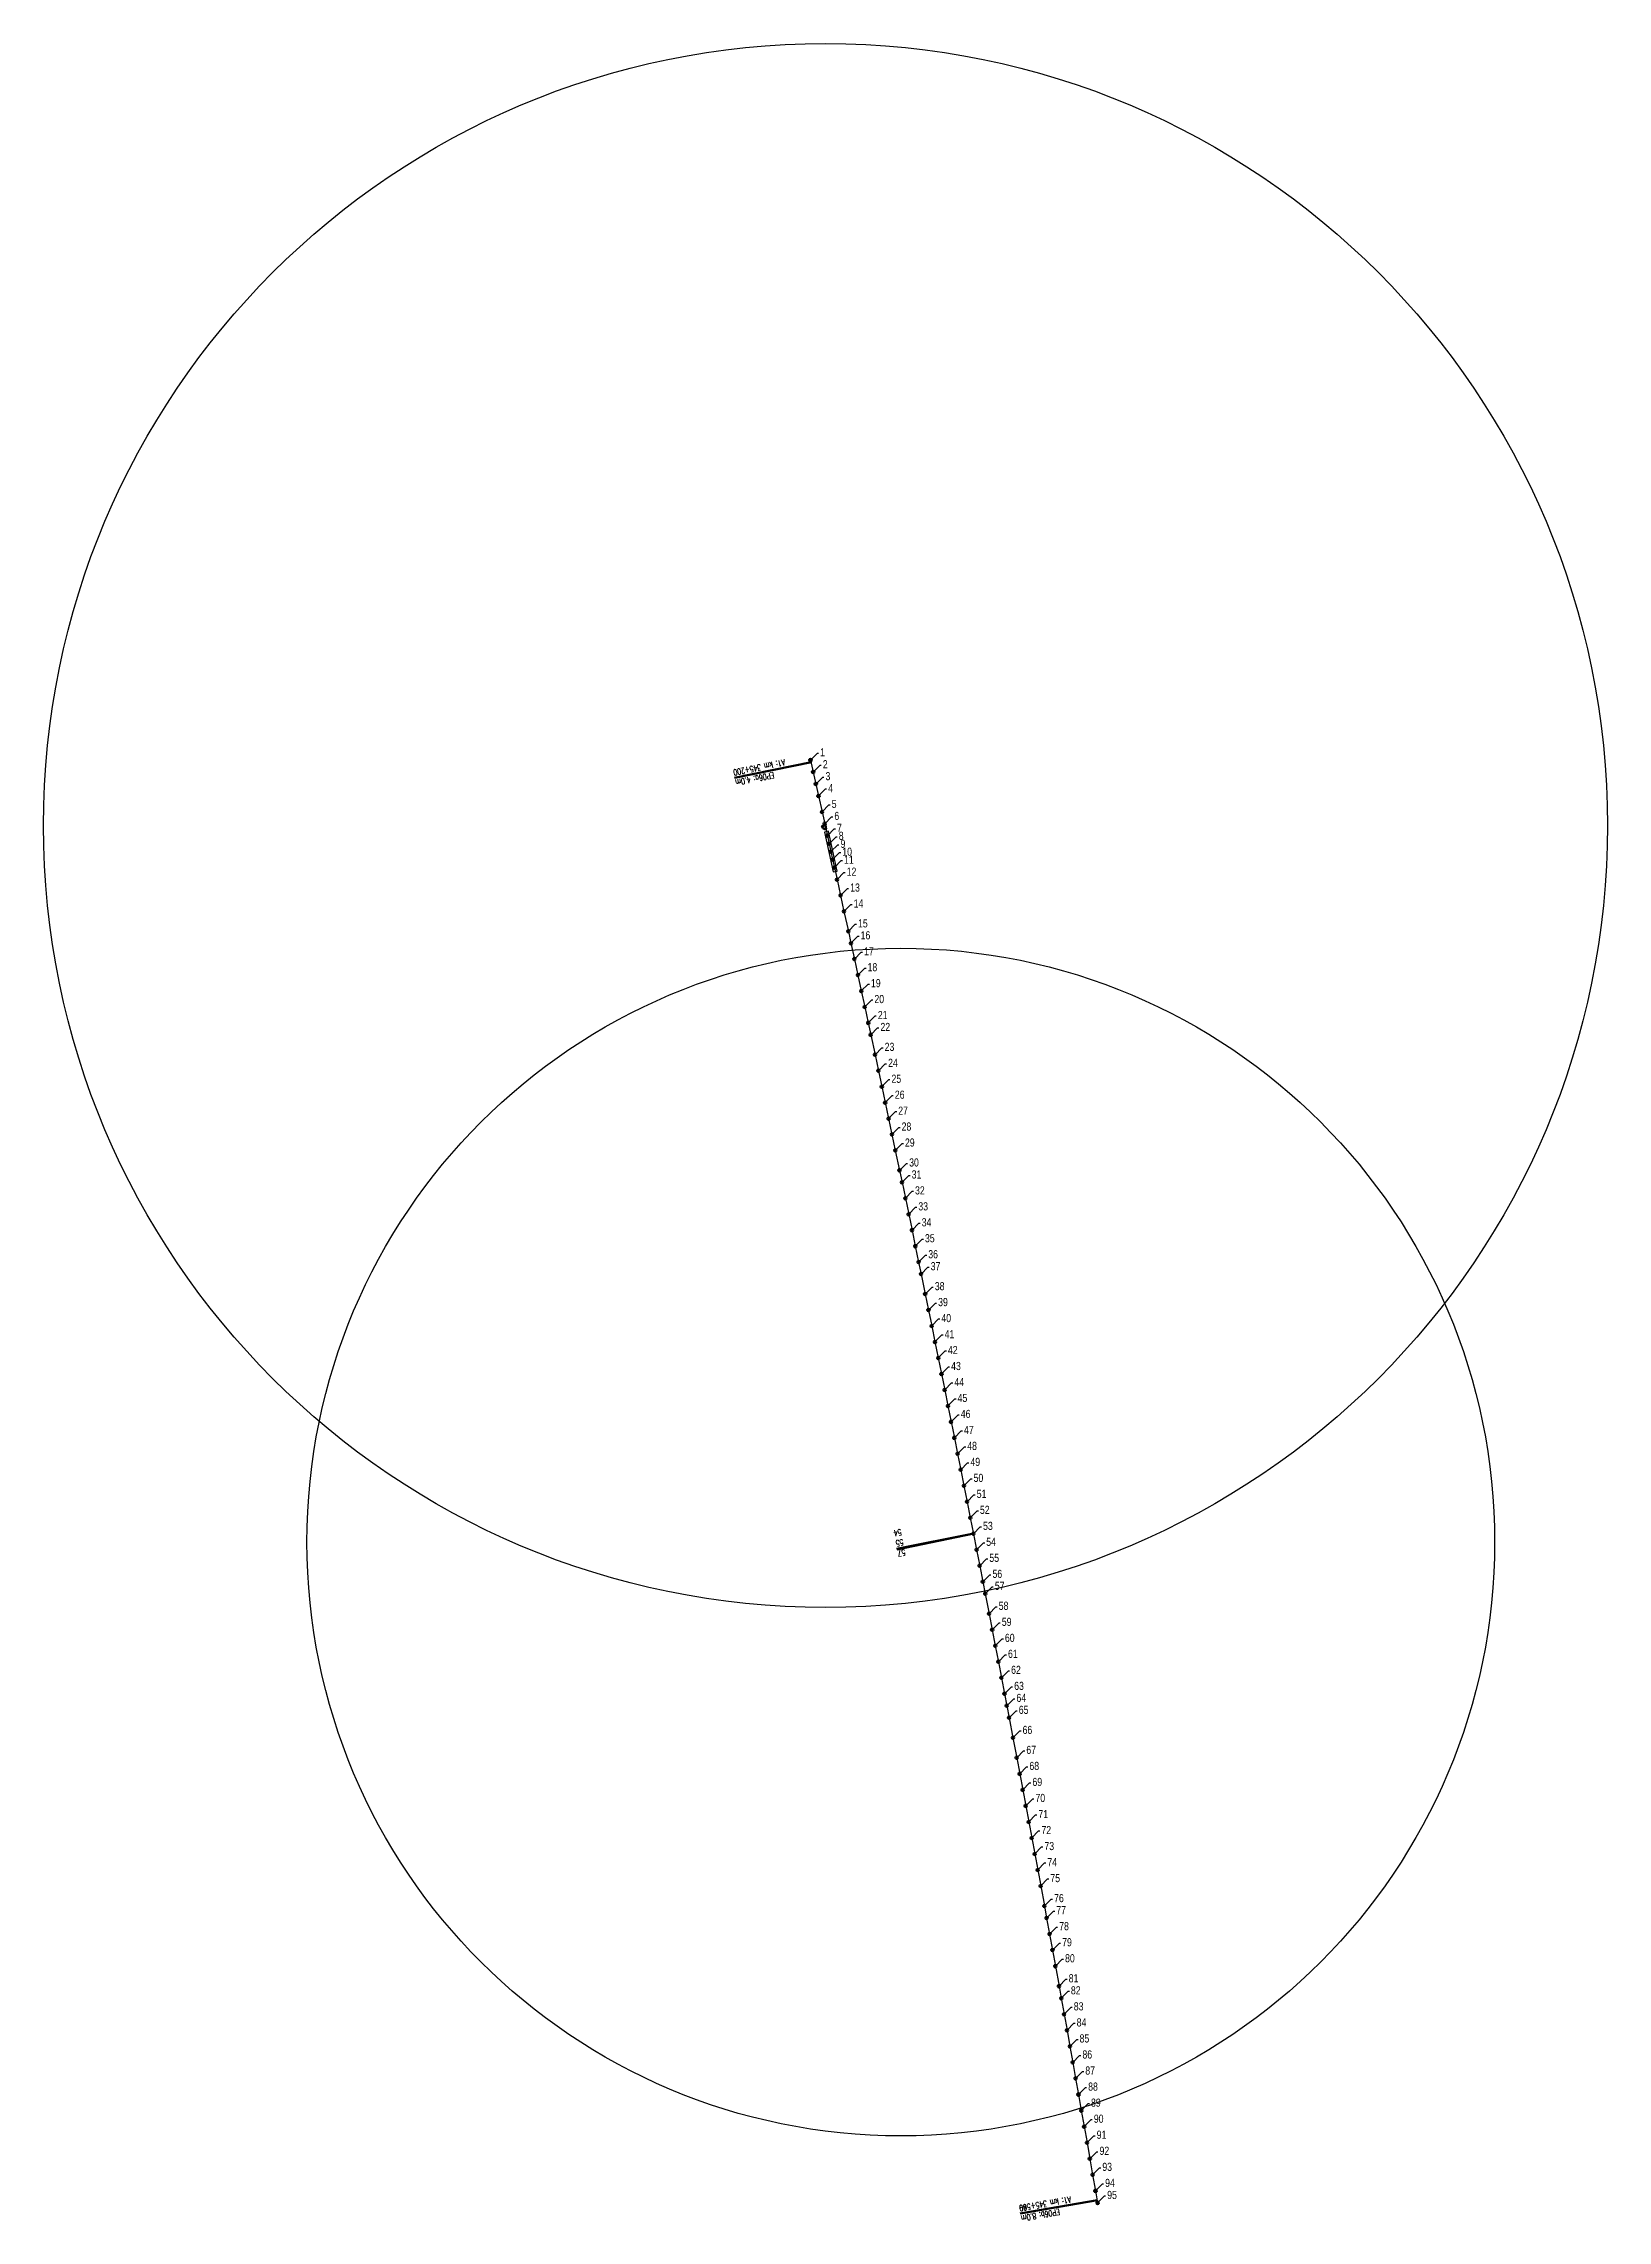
# Model space of a CAD drawing. Header units: metres. Extents: x 7402779 to 7405920, y 5696902 to 5712005.
# Drawn here: x 7405231 to 7405615, y 5703046 to 5703581 of the extents above; entities that cross this region are included whole.
import ezdxf

# ---------------------------------------------------------------- set-up
doc = ezdxf.new("R2010")
doc.units = ezdxf.units.M
for name, color, linetype in [('Drzwi ewakuacyjne', 100, 'Continuous'), ('Ekran_akustyczny', 100, 'Continuous'), ('Ekran_akustyczny_4m_opis', 7, 'Continuous'), ('Ekran_akustyczny_8m_opis', 7, 'Continuous'), ('Ekran_akustyczny_pale', 100, 'Continuous'), ('Ekran_akustyczny_pale_opis', 1, 'Continuous'), ('om_konstrukcja', 7, 'Continuous')]:
    doc.layers.add(name, color=color, linetype=linetype)
doc.styles.add('CDMSTYLE', font='CDMSIMPL', dxfattribs={"width": 0.8, "bigfont": 'CDMBIGPL'})
doc.styles.add('simplex 0.60', font='simplex.shx', dxfattribs={"width": 0.6})
doc.dimstyles.new('CDM-ME200MM', dxfattribs={"dimscale": 0.2, "dimtxt": 2.5, "dimasz": 1.5, "dimexe": 1.5, "dimexo": 5, "dimgap": 0.5, "dimtad": 1, "dimdec": 0, "dimlfac": 1000, "dimrnd": 1, "dimzin": 9, "dimtxsty": 'CDMSTYLE', "dimblk": 'OBLIQUE', "dimcen": 2.5, "dimdle": 1.5, "dimclrd": 9, "dimclre": 9, "dimadec": 1, "dimazin": 2, "dimtfac": 1, "dimtdec": 0, "dimtix": 1, "dimtmove": 2, "dimatfit": 3, "dimldrblk": 'NONE', "dimfxl": 1, "dimtvp": 1, "dimtolj": 1, "dimtzin": 0, "dimlwd": 25, "dimlwe": 25, "dimarcsym": 0})

msp = doc.modelspace()

# ---------------------------------------------------------------- texts
at = {"layer": 'Ekran_akustyczny_4m_opis', "lineweight": 100, "char_height": 1.5, "attachment_point": 9, "style": 'simplex 0.60'}
for s, insert, rotation in [('A1: km 345+200', (7405400.37, 5703402.48), 191.5539), ('EP06a: 4.0m', (7405400.87, 5703400.01), 191.5539), ('54', (7405439.72, 5703215.8), 191.1494), ('55', (7405440.21, 5703213.32), 191.1494)]:
    msp.add_mtext(s, dxfattribs=dict(at, insert=insert, rotation=rotation))
at = {"layer": 'Ekran_akustyczny_8m_opis', "lineweight": 100, "char_height": 1.5, "attachment_point": 9, "style": 'simplex 0.60'}
for s, insert, rotation in [('57', (7405440.7, 5703210.84), 191.1494), ('A1: km 345+560', (7405470.53, 5703050.19), 189.8753), ('99', (7405470.53, 5703050.19), 189.8753), ('EP06b: 8.0m', (7405470.96, 5703047.7), 189.8753)]:
    msp.add_mtext(s, dxfattribs=dict(at, insert=insert, rotation=rotation))
at = {"layer": 'Ekran_akustyczny_pale_opis', "color": 1, "lineweight": 100, "char_height": 2, "attachment_point": 4, "style": 'CDMSTYLE'}
for s, insert in [('1', (7405421.79, 5703406.76)), ('2', (7405422.45, 5703403.83)), ('3', (7405423.1, 5703400.9)), ('4', (7405423.76, 5703397.97)), ('5', (7405424.63, 5703394.07)), ('6', (7405425.28, 5703391.14)), ('7', (7405425.93, 5703388.21)), ('8', (7405426.36, 5703386.26)), ('9', (7405426.79, 5703384.3)), ('10', (7405427.22, 5703382.35)), ('11', (7405427.65, 5703380.4)), ('12', (7405428.3, 5703377.47)), ('13', (7405429.16, 5703373.56)), ('14', (7405430.01, 5703369.65)), ('15', (7405431.08, 5703364.77)), ('16', (7405431.72, 5703361.84)), ('17', (7405432.57, 5703357.93)), ('18', (7405433.42, 5703354.02)), ('19', (7405434.26, 5703350.11)), ('20', (7405435.1, 5703346.2)), ('21', (7405435.95, 5703342.29)), ('22', (7405436.58, 5703339.36)), ('23', (7405437.62, 5703334.47)), ('24', (7405438.46, 5703330.56)), ('25', (7405439.29, 5703326.64)), ('26', (7405440.12, 5703322.73)), ('27', (7405440.95, 5703318.82)), ('28', (7405441.78, 5703314.91)), ('29', (7405442.6, 5703310.99)), ('30', (7405443.63, 5703306.1)), ('31', (7405444.25, 5703303.16)), ('32', (7405445.07, 5703299.25)), ('33', (7405445.88, 5703295.33)), ('34', (7405446.7, 5703291.41)), ('35', (7405447.51, 5703287.5)), ('36', (7405448.32, 5703283.58)), ('37', (7405448.92, 5703280.64)), ('38', (7405449.93, 5703275.75)), ('39', (7405450.74, 5703271.83)), ('40', (7405451.54, 5703267.91)), ('41', (7405452.34, 5703263.99)), ('42', (7405453.14, 5703260.07)), ('43', (7405453.93, 5703256.15)), ('44', (7405454.72, 5703252.23)), ('45', (7405455.52, 5703248.31)), ('46', (7405456.3, 5703244.39)), ('47', (7405457.09, 5703240.46)), ('48', (7405457.88, 5703236.54)), ('49', (7405458.66, 5703232.62)), ('50', (7405459.44, 5703228.7)), ('51', (7405460.22, 5703224.77)), ('52', (7405461, 5703220.85)), ('53', (7405461.77, 5703216.92)), ('54', (7405462.54, 5703213)), ('55', (7405463.31, 5703209.07)), ('56', (7405464.08, 5703205.15)), ('57', (7405464.66, 5703202.21)), ('58', (7405465.61, 5703197.3)), ('59', (7405466.37, 5703193.37)), ('60', (7405467.13, 5703189.44)), ('61', (7405467.89, 5703185.52)), ('62', (7405468.65, 5703181.59)), ('63', (7405469.4, 5703177.66)), ('64', (7405469.96, 5703174.71)), ('65', (7405470.53, 5703171.77)), ('66', (7405471.46, 5703166.85)), ('67', (7405472.39, 5703161.94)), ('68', (7405473.14, 5703158.01)), ('69', (7405473.88, 5703154.08)), ('70', (7405474.62, 5703150.15)), ('71', (7405475.35, 5703146.22)), ('72', (7405476.09, 5703142.29)), ('73', (7405476.82, 5703138.35)), ('74', (7405477.55, 5703134.42)), ('75', (7405478.28, 5703130.49)), ('76', (7405479.19, 5703125.57)), ('77', (7405479.73, 5703122.62)), ('78', (7405480.45, 5703118.69)), ('79', (7405481.17, 5703114.75)), ('80', (7405481.89, 5703110.82)), ('81', (7405482.78, 5703105.9)), ('82', (7405483.32, 5703102.94)), ('83', (7405484.03, 5703099.01)), ('84', (7405484.74, 5703095.07)), ('85', (7405485.45, 5703091.14)), ('86', (7405486.15, 5703087.2)), ('87', (7405486.85, 5703083.26)), ('88', (7405487.56, 5703079.32)), ('89', (7405488.25, 5703075.38)), ('90', (7405488.95, 5703071.44)), ('91', (7405489.65, 5703067.51)), ('92', (7405490.34, 5703063.57)), ('93', (7405491.03, 5703059.63)), ('94', (7405491.72, 5703055.69)), ('95', (7405492.23, 5703052.73))]:
    msp.add_mtext(s, dxfattribs=dict(at, insert=insert))

# ---------------------------------------------------------------- blocks, each defined once
blk = doc.blocks.new('_None')
blk = doc.blocks.new('_OBLIQUE')
at = {"color": 0, "linetype": 'ByBlock'}
blk.add_line((-0.5, -0.5), (0.5, 0.5), dxfattribs=at)

# ---------------------------------------------------------------- linework, layer by layer
at = {"color": 1, "linetype": 'Continuous', "lineweight": 25}
for centre, radius in [((7405423.1, 5703388.8), 191.89), ((7405441.58, 5703212.96), 145.72)]:
    msp.add_circle(centre, radius, dxfattribs=at)
at = {"layer": 'Drzwi ewakuacyjne', "lineweight": 100}
msp.add_lwpolyline([(7405423.3, 5703387.92), (7405423.1, 5703388.8), (7405422.22, 5703388.61, 0.414214), (7405423.3, 5703387.92)], format="xyb", dxfattribs=at)
at = {"layer": 'Ekran_akustyczny', "linetype": 'Continuous', "lineweight": -3}
msp.add_lwpolyline([(7405419.42, 5703404.83), (7405420.08, 5703401.9), (7405420.73, 5703398.98), (7405421.39, 5703396.05), (7405422.26, 5703392.14), (7405422.91, 5703389.21), (7405423.56, 5703386.29), (7405423.99, 5703384.33), (7405424.42, 5703382.38), (7405424.85, 5703380.43), (7405425.28, 5703378.47), (7405425.93, 5703375.54), (7405426.79, 5703371.64), (7405427.64, 5703367.73), (7405428.71, 5703362.85), (7405429.35, 5703359.92), (7405430.2, 5703356.01), (7405431.04, 5703352.1), (7405431.89, 5703348.19), (7405432.74, 5703344.28), (7405433.58, 5703340.37), (7405434.21, 5703337.43), (7405435.25, 5703332.54), (7405436.09, 5703328.63), (7405436.92, 5703324.72), (7405437.75, 5703320.81), (7405438.58, 5703316.89), (7405439.41, 5703312.98), (7405440.23, 5703309.07), (7405441.26, 5703304.17), (7405441.88, 5703301.24), (7405442.7, 5703297.32), (7405443.51, 5703293.41), (7405444.33, 5703289.49), (7405445.14, 5703285.57), (7405445.95, 5703281.66), (7405446.55, 5703278.72), (7405447.56, 5703273.82), (7405448.37, 5703269.9), (7405449.17, 5703265.98), (7405449.97, 5703262.07), (7405450.76, 5703258.14), (7405451.56, 5703254.22), (7405452.35, 5703250.3), (7405453.14, 5703246.38), (7405453.93, 5703242.46), (7405454.72, 5703238.54), (7405455.51, 5703234.62), (7405456.29, 5703230.7), (7405457.07, 5703226.77), (7405457.85, 5703222.85), (7405458.63, 5703218.92), (7405459.4, 5703215), (7405460.17, 5703211.08), (7405460.94, 5703207.15), (7405461.71, 5703203.22), (7405462.29, 5703200.28), (7405463.24, 5703195.37), (7405464, 5703191.45), (7405464.76, 5703187.52), (7405465.52, 5703183.59), (7405466.28, 5703179.66), (7405467.03, 5703175.73), (7405467.59, 5703172.79), (7405468.16, 5703169.84), (7405469.09, 5703164.93), (7405470.02, 5703160.02), (7405470.77, 5703156.09), (7405471.51, 5703152.16), (7405472.25, 5703148.22), (7405472.98, 5703144.29), (7405473.72, 5703140.36), (7405474.45, 5703136.43), (7405475.18, 5703132.5), (7405475.91, 5703128.56), (7405476.82, 5703123.65), (7405477.36, 5703120.7), (7405478.08, 5703116.76), (7405478.8, 5703112.83), (7405479.52, 5703108.89), (7405480.41, 5703103.97), (7405480.95, 5703101.02), (7405481.66, 5703097.08), (7405482.37, 5703093.15), (7405483.08, 5703089.21), (7405483.78, 5703085.27), (7405484.48, 5703081.34), (7405485.18, 5703077.4), (7405485.88, 5703073.46), (7405486.58, 5703069.52), (7405487.28, 5703065.58), (7405487.97, 5703061.64), (7405488.66, 5703057.7), (7405489.35, 5703053.76), (7405489.86, 5703050.81)], dxfattribs=at)
at = {"layer": 'Ekran_akustyczny_4m_opis', "lineweight": 100}
for p, q in [((7405400.78, 5703400.46), (7405419.64, 5703404.32)), ((7405400.78, 5703400.46), (7405419.64, 5703404.32)), ((7405440.64, 5703211.16), (7405459.5, 5703215.02))]:
    msp.add_line(p, q, dxfattribs=at)
at = {"layer": 'Ekran_akustyczny_8m_opis', "lineweight": 100}
for p, q in [((7405440.61, 5703211.3), (7405459.5, 5703215.02)), ((7405470.88, 5703048.16), (7405489.85, 5703051.46)), ((7405470.88, 5703048.16), (7405489.85, 5703051.46))]:
    msp.add_line(p, q, dxfattribs=at)
at = {"layer": 'Ekran_akustyczny_pale', "lineweight": 100}
for centre in [(7405419.42, 5703404.83), (7405420.08, 5703401.9), (7405420.73, 5703398.98), (7405421.39, 5703396.05), (7405422.26, 5703392.14), (7405422.91, 5703389.21), (7405423.56, 5703386.29), (7405423.99, 5703384.33), (7405424.42, 5703382.38), (7405424.85, 5703380.43), (7405425.28, 5703378.47), (7405425.93, 5703375.54), (7405426.79, 5703371.64), (7405427.64, 5703367.73), (7405428.71, 5703362.85), (7405429.35, 5703359.91), (7405430.2, 5703356.01), (7405431.05, 5703352.1), (7405431.89, 5703348.19), (7405432.73, 5703344.28), (7405433.58, 5703340.37), (7405434.21, 5703337.43), (7405435.25, 5703332.54), (7405436.09, 5703328.63), (7405436.92, 5703324.72), (7405437.75, 5703320.81), (7405438.58, 5703316.89), (7405439.41, 5703312.98), (7405440.23, 5703309.07), (7405441.26, 5703304.17), (7405441.88, 5703301.24), (7405442.7, 5703297.32), (7405443.51, 5703293.41), (7405444.33, 5703289.49), (7405445.14, 5703285.57), (7405445.95, 5703281.66), (7405446.55, 5703278.72), (7405447.56, 5703273.82), (7405448.37, 5703269.9), (7405449.17, 5703265.98), (7405449.97, 5703262.06), (7405450.77, 5703258.14), (7405451.56, 5703254.22), (7405452.35, 5703250.3), (7405453.15, 5703246.38), (7405453.93, 5703242.46), (7405454.72, 5703238.54), (7405455.51, 5703234.62), (7405456.29, 5703230.7), (7405457.07, 5703226.77), (7405457.85, 5703222.85), (7405458.63, 5703218.92), (7405459.4, 5703215), (7405460.17, 5703211.08), (7405460.94, 5703207.15), (7405461.71, 5703203.23), (7405462.29, 5703200.28), (7405463.24, 5703195.37), (7405464, 5703191.45), (7405464.76, 5703187.52), (7405465.52, 5703183.59), (7405466.28, 5703179.66), (7405467.03, 5703175.73), (7405467.59, 5703172.79), (7405468.16, 5703169.84), (7405469.09, 5703164.93), (7405470.02, 5703160.02), (7405470.77, 5703156.09), (7405471.51, 5703152.16), (7405472.25, 5703148.23), (7405472.98, 5703144.29), (7405473.72, 5703140.36), (7405474.45, 5703136.43), (7405475.18, 5703132.5), (7405475.91, 5703128.56), (7405476.82, 5703123.65), (7405477.36, 5703120.7), (7405478.08, 5703116.76), (7405478.8, 5703112.83), (7405479.52, 5703108.89), (7405480.41, 5703103.97), (7405480.95, 5703101.02), (7405481.66, 5703097.08), (7405482.37, 5703093.15), (7405483.08, 5703089.21), (7405483.78, 5703085.27), (7405484.48, 5703081.34), (7405485.18, 5703077.4), (7405485.88, 5703073.46), (7405486.58, 5703069.52), (7405487.28, 5703065.58), (7405487.97, 5703061.64), (7405488.66, 5703057.7), (7405489.35, 5703053.76), (7405489.86, 5703050.81)]:
    msp.add_circle(centre, 0.3, dxfattribs=at)
at = {"layer": 'om_konstrukcja', "color": 2, "lineweight": -3, "extrusion": (-0.000328198, -7.2527e-05, 1), "elevation": -2844.09}
msp.add_lwpolyline([(7405422.45, 5703386.99), (7405424.61, 5703377.22), (7405425.58, 5703377.44), (7405423.43, 5703387.2)], close=True, dxfattribs=at)

msp.set_redraw_order([(e.dxf.handle, doc.entitydb.next_handle()) for e in msp.query("TEXT MTEXT ATTDEF DIMENSION ARC_DIMENSION")])  # texts and dimensions are drawn at this point

# ---------------------------------------------------------------- leaders
at = {"layer": 'Ekran_akustyczny_pale_opis', "color": 1, "lineweight": 100, "annotation_type": 0, "has_hookline": 1, "hookline_direction": 0}
for points, text_width in [([(7405419.42, 5703404.83), (7405421.12, 5703406.54), (7405421.42, 5703406.54)], 0.381), ([(7405420.08, 5703401.9), (7405421.77, 5703403.62), (7405422.07, 5703403.62)], 1.07), ([(7405420.73, 5703398.98), (7405422.42, 5703400.69), (7405422.72, 5703400.69)], 1.07), ([(7405421.39, 5703396.05), (7405423.08, 5703397.76), (7405423.38, 5703397.76)], 1.14), ([(7405422.26, 5703392.14), (7405423.95, 5703393.86), (7405424.25, 5703393.86)], 1.07), ([(7405422.91, 5703389.21), (7405424.6, 5703390.93), (7405424.9, 5703390.93)], 0.99), ([(7405423.56, 5703386.29), (7405425.25, 5703388), (7405425.55, 5703388)], 1.07), ([(7405423.99, 5703384.33), (7405425.68, 5703386.05), (7405425.98, 5703386.05)], 1.07), ([(7405424.42, 5703382.38), (7405426.11, 5703384.09), (7405426.41, 5703384.09)], 0.99), ([(7405424.85, 5703380.43), (7405426.54, 5703382.14), (7405426.84, 5703382.14)], 2.29), ([(7405425.28, 5703378.47), (7405426.97, 5703380.19), (7405427.27, 5703380.19)], 1.6), ([(7405425.93, 5703375.54), (7405427.62, 5703377.26), (7405427.92, 5703377.26)], 2.29), ([(7405426.79, 5703371.64), (7405428.48, 5703373.35), (7405428.78, 5703373.35)], 2.29), ([(7405427.64, 5703367.73), (7405429.33, 5703369.44), (7405429.63, 5703369.44)], 2.36), ([(7405428.71, 5703362.85), (7405430.4, 5703364.56), (7405430.7, 5703364.56)], 2.29), ([(7405429.35, 5703359.91), (7405431.04, 5703361.63), (7405431.34, 5703361.63)], 2.21), ([(7405430.2, 5703356.01), (7405431.89, 5703357.72), (7405432.19, 5703357.72)], 2.29), ([(7405431.05, 5703352.1), (7405432.74, 5703353.81), (7405433.04, 5703353.81)], 2.29), ([(7405431.89, 5703348.19), (7405433.58, 5703349.9), (7405433.88, 5703349.9)], 2.21), ([(7405432.73, 5703344.28), (7405434.43, 5703345.99), (7405434.73, 5703345.99)], 2.59), ([(7405433.58, 5703340.37), (7405435.27, 5703342.08), (7405435.57, 5703342.08)], 1.9), ([(7405434.21, 5703337.43), (7405435.9, 5703339.15), (7405436.2, 5703339.15)], 2.59), ([(7405435.25, 5703332.54), (7405436.94, 5703334.26), (7405437.24, 5703334.26)], 2.59), ([(7405436.09, 5703328.63), (7405437.78, 5703330.35), (7405438.08, 5703330.35)], 2.67), ([(7405436.92, 5703324.72), (7405438.61, 5703326.43), (7405438.91, 5703326.43)], 2.59), ([(7405437.75, 5703320.81), (7405439.44, 5703322.52), (7405439.74, 5703322.52)], 2.51), ([(7405438.58, 5703316.89), (7405440.27, 5703318.61), (7405440.57, 5703318.61)], 2.59), ([(7405439.41, 5703312.98), (7405441.1, 5703314.69), (7405441.4, 5703314.69)], 2.59), ([(7405440.23, 5703309.07), (7405441.92, 5703310.78), (7405442.22, 5703310.78)], 2.51), ([(7405441.26, 5703304.17), (7405442.95, 5703305.89), (7405443.25, 5703305.89)], 2.59), ([(7405441.88, 5703301.24), (7405443.57, 5703302.95), (7405443.87, 5703302.95)], 1.9), ([(7405442.7, 5703297.32), (7405444.39, 5703299.03), (7405444.69, 5703299.03)], 2.59), ([(7405443.51, 5703293.41), (7405445.2, 5703295.12), (7405445.5, 5703295.12)], 2.59), ([(7405444.33, 5703289.49), (7405446.02, 5703291.2), (7405446.32, 5703291.2)], 2.67), ([(7405445.14, 5703285.57), (7405446.83, 5703287.29), (7405447.13, 5703287.29)], 2.59), ([(7405445.95, 5703281.66), (7405447.64, 5703283.37), (7405447.94, 5703283.37)], 2.51), ([(7405446.55, 5703278.72), (7405448.25, 5703280.43), (7405448.55, 5703280.43)], 2.59), ([(7405447.56, 5703273.82), (7405449.25, 5703275.53), (7405449.55, 5703275.53)], 2.59), ([(7405448.37, 5703269.9), (7405450.06, 5703271.62), (7405450.36, 5703271.62)], 2.51), ([(7405449.17, 5703265.98), (7405450.86, 5703267.7), (7405451.16, 5703267.7)], 2.59), ([(7405449.97, 5703262.06), (7405451.66, 5703263.78), (7405451.96, 5703263.78)], 1.9), ([(7405450.77, 5703258.14), (7405452.46, 5703259.86), (7405452.76, 5703259.86)], 2.59), ([(7405451.56, 5703254.22), (7405453.25, 5703255.94), (7405453.55, 5703255.94)], 2.59), ([(7405452.35, 5703250.3), (7405454.05, 5703252.02), (7405454.35, 5703252.02)], 2.67), ([(7405453.15, 5703246.38), (7405454.84, 5703248.1), (7405455.14, 5703248.1)], 2.59), ([(7405453.93, 5703242.46), (7405455.63, 5703244.17), (7405455.93, 5703244.17)], 2.51), ([(7405454.72, 5703238.54), (7405456.41, 5703240.25), (7405456.71, 5703240.25)], 2.59), ([(7405455.51, 5703234.62), (7405457.2, 5703236.33), (7405457.5, 5703236.33)], 2.59), ([(7405456.29, 5703230.7), (7405457.98, 5703232.41), (7405458.28, 5703232.41)], 2.51), ([(7405457.07, 5703226.77), (7405458.76, 5703228.48), (7405459.06, 5703228.48)], 2.59), ([(7405457.85, 5703222.85), (7405459.54, 5703224.56), (7405459.84, 5703224.56)], 1.9), ([(7405458.63, 5703218.92), (7405460.32, 5703220.64), (7405460.62, 5703220.64)], 2.59), ([(7405459.4, 5703215), (7405461.09, 5703216.71), (7405461.39, 5703216.71)], 2.59), ([(7405460.17, 5703211.08), (7405461.86, 5703212.79), (7405462.16, 5703212.79)], 2.67), ([(7405460.94, 5703207.15), (7405462.63, 5703208.86), (7405462.93, 5703208.86)], 2.59), ([(7405461.71, 5703203.23), (7405463.4, 5703204.94), (7405463.7, 5703204.94)], 2.51), ([(7405462.29, 5703200.28), (7405463.98, 5703201.99), (7405464.28, 5703201.99)], 2.59), ([(7405463.24, 5703195.37), (7405464.93, 5703197.09), (7405465.23, 5703197.09)], 2.59), ([(7405464, 5703191.45), (7405465.69, 5703193.16), (7405465.99, 5703193.16)], 2.51), ([(7405464.76, 5703187.52), (7405466.45, 5703189.23), (7405466.75, 5703189.23)], 2.59), ([(7405465.52, 5703183.59), (7405467.21, 5703185.3), (7405467.51, 5703185.3)], 1.9), ([(7405466.28, 5703179.66), (7405467.97, 5703181.38), (7405468.27, 5703181.38)], 2.59), ([(7405467.03, 5703175.73), (7405468.72, 5703177.45), (7405469.02, 5703177.45)], 2.59), ([(7405467.59, 5703172.79), (7405469.29, 5703174.5), (7405469.59, 5703174.5)], 2.67), ([(7405468.16, 5703169.84), (7405469.85, 5703171.55), (7405470.15, 5703171.55)], 2.59), ([(7405469.09, 5703164.93), (7405470.78, 5703166.64), (7405471.08, 5703166.64)], 2.51), ([(7405470.02, 5703160.02), (7405471.71, 5703161.73), (7405472.01, 5703161.73)], 2.59), ([(7405470.77, 5703156.09), (7405472.46, 5703157.8), (7405472.76, 5703157.8)], 2.59), ([(7405471.51, 5703152.16), (7405473.2, 5703153.87), (7405473.5, 5703153.87)], 2.51), ([(7405472.25, 5703148.23), (7405473.94, 5703149.94), (7405474.24, 5703149.94)], 2.59), ([(7405472.98, 5703144.29), (7405474.67, 5703146.01), (7405474.97, 5703146.01)], 1.9), ([(7405473.72, 5703140.36), (7405475.41, 5703142.07), (7405475.71, 5703142.07)], 2.59), ([(7405474.45, 5703136.43), (7405476.14, 5703138.14), (7405476.44, 5703138.14)], 2.59), ([(7405475.18, 5703132.5), (7405476.87, 5703134.21), (7405477.17, 5703134.21)], 2.67), ([(7405475.91, 5703128.56), (7405477.6, 5703130.28), (7405477.9, 5703130.28)], 2.59), ([(7405476.82, 5703123.65), (7405478.51, 5703125.36), (7405478.81, 5703125.36)], 2.51), ([(7405477.36, 5703120.7), (7405479.05, 5703122.41), (7405479.35, 5703122.41)], 2.59), ([(7405478.08, 5703116.76), (7405479.77, 5703118.47), (7405480.07, 5703118.47)], 2.59), ([(7405478.8, 5703112.83), (7405480.49, 5703114.54), (7405480.79, 5703114.54)], 2.51), ([(7405479.52, 5703108.89), (7405481.21, 5703110.6), (7405481.51, 5703110.6)], 2.59), ([(7405480.41, 5703103.97), (7405482.1, 5703105.69), (7405482.4, 5703105.69)], 1.9), ([(7405480.95, 5703101.02), (7405482.64, 5703102.73), (7405482.94, 5703102.73)], 2.59), ([(7405481.66, 5703097.08), (7405483.35, 5703098.8), (7405483.65, 5703098.8)], 2.59), ([(7405482.37, 5703093.15), (7405484.06, 5703094.86), (7405484.36, 5703094.86)], 2.67), ([(7405483.08, 5703089.21), (7405484.77, 5703090.92), (7405485.07, 5703090.92)], 2.59), ([(7405483.78, 5703085.27), (7405485.47, 5703086.99), (7405485.77, 5703086.99)], 2.51), ([(7405484.48, 5703081.34), (7405486.18, 5703083.05), (7405486.48, 5703083.05)], 2.59), ([(7405485.18, 5703077.4), (7405486.88, 5703079.11), (7405487.18, 5703079.11)], 2.59), ([(7405485.88, 5703073.46), (7405487.58, 5703075.17), (7405487.88, 5703075.17)], 2.51), ([(7405486.58, 5703069.52), (7405488.27, 5703071.23), (7405488.57, 5703071.23)], 2.59), ([(7405487.28, 5703065.58), (7405488.97, 5703067.29), (7405489.27, 5703067.29)], 1.9), ([(7405487.97, 5703061.64), (7405489.66, 5703063.35), (7405489.96, 5703063.35)], 2.59), ([(7405488.66, 5703057.7), (7405490.35, 5703059.41), (7405490.65, 5703059.41)], 2.59), ([(7405489.35, 5703053.76), (7405491.04, 5703055.47), (7405491.34, 5703055.47)], 2.67), ([(7405489.86, 5703050.81), (7405491.55, 5703052.52), (7405491.85, 5703052.52)], 2.59)]:
    msp.add_leader(points, dimstyle='CDM-ME200MM', override={"dimtxt": 3.5, "dimgap": 0.5, "dimtad": 0, "dimzin": 0, "dimclrd": 1}, dxfattribs=dict(at, text_width=text_width))

doc.saveas('drawing.dxf')
